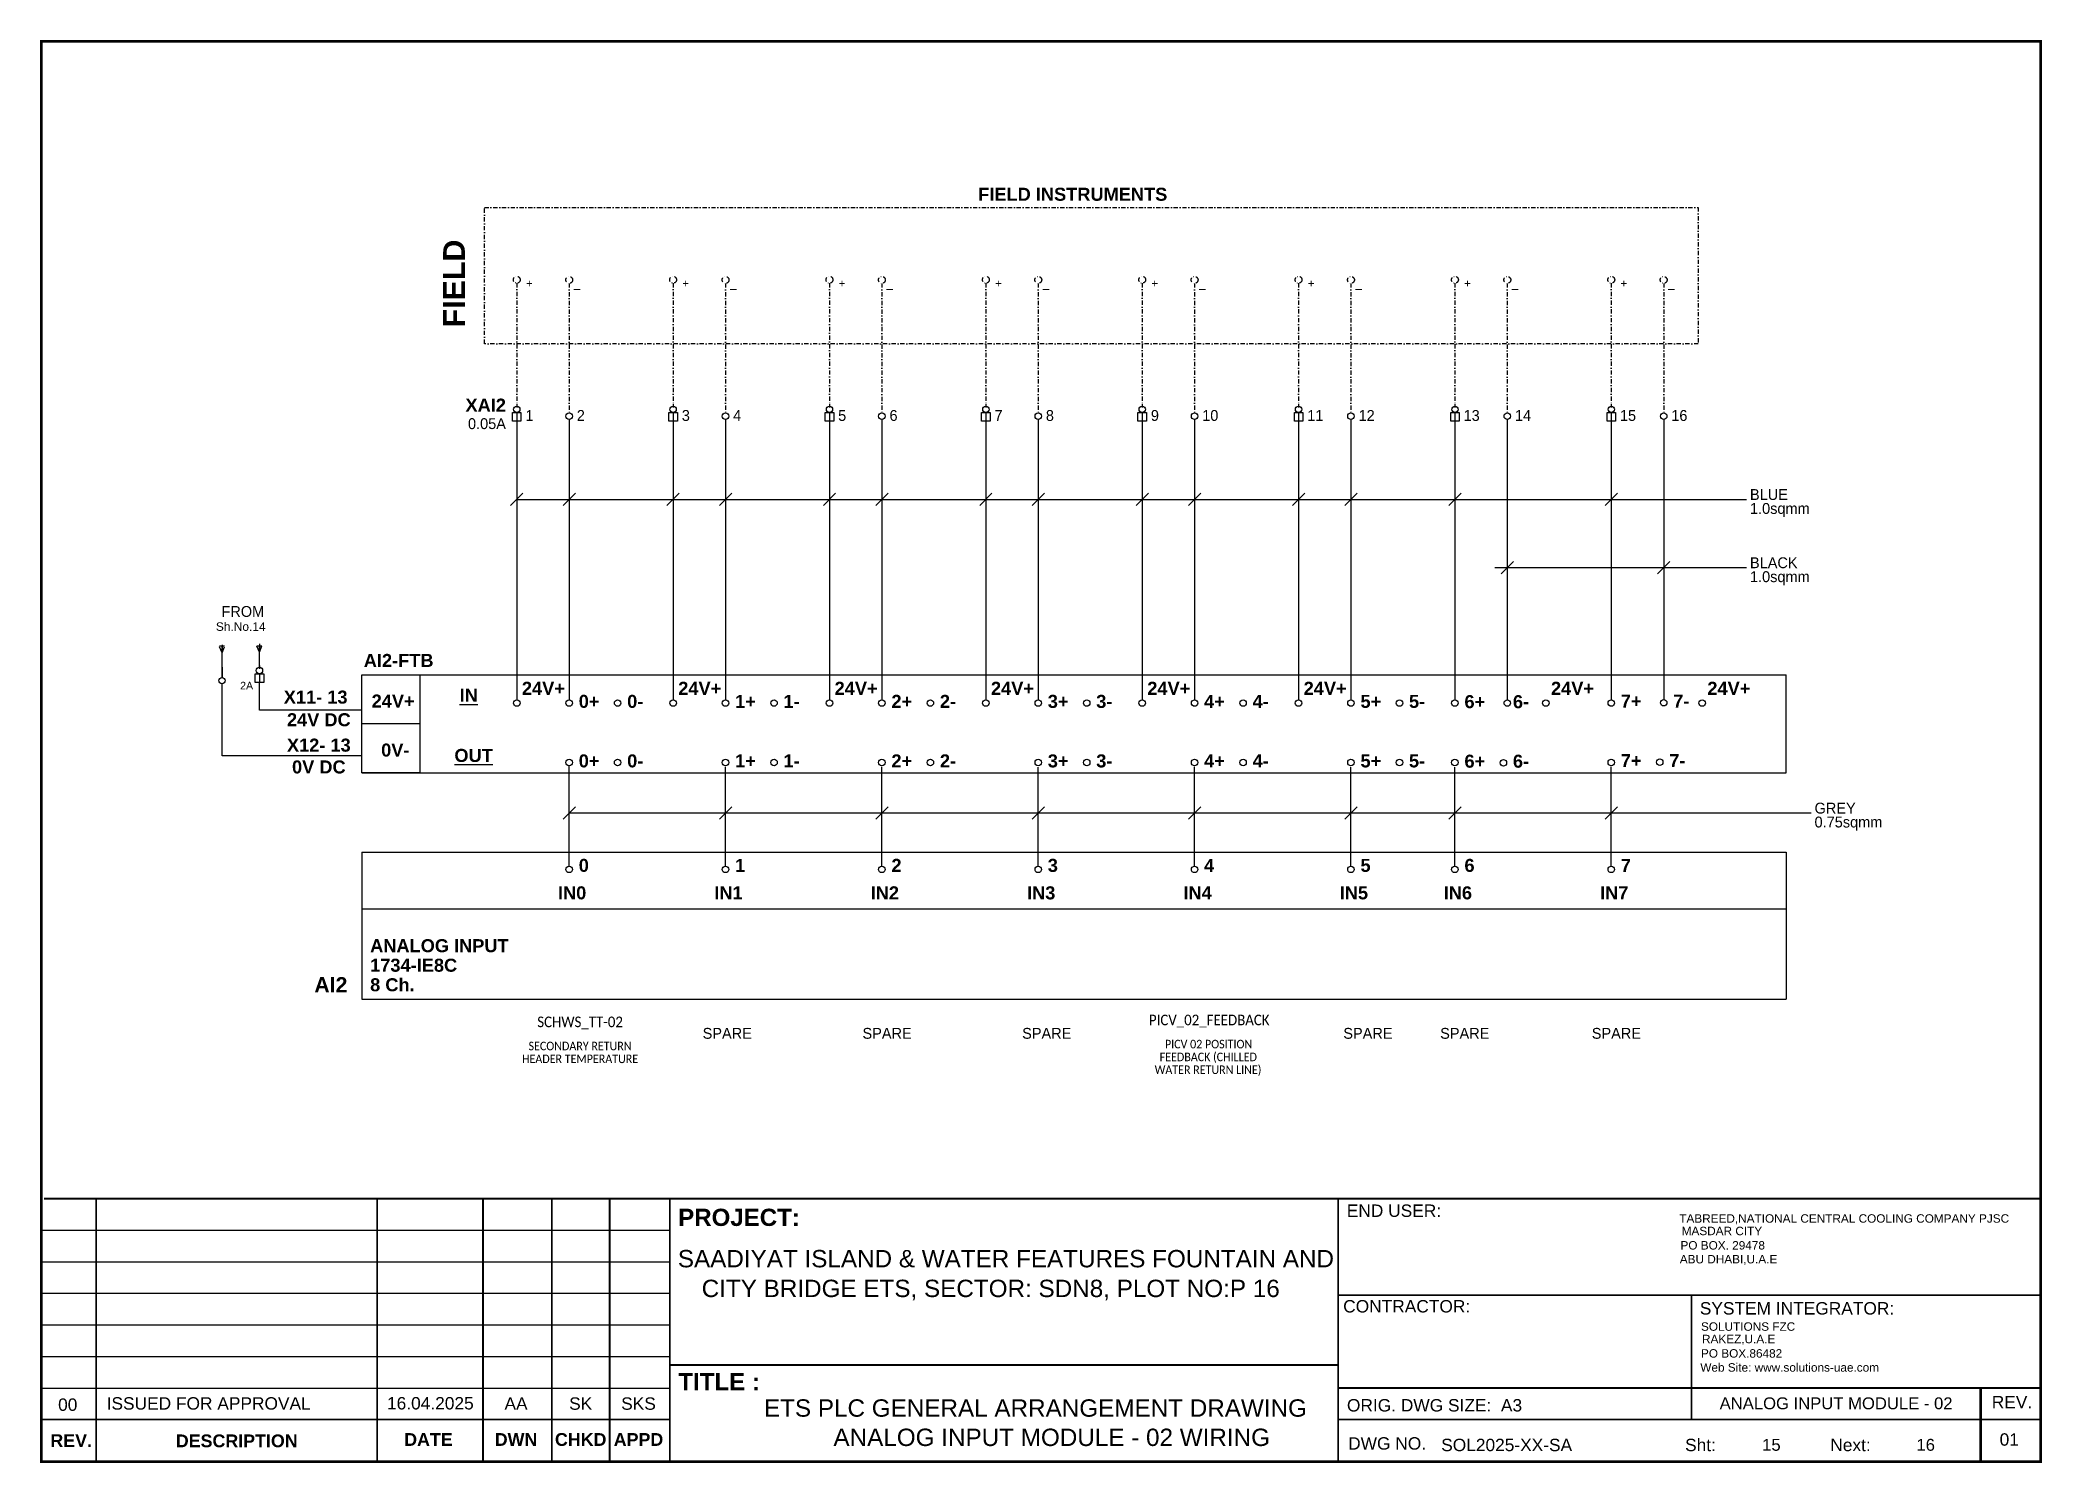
# Model space of a CAD drawing. Header units: inches. Extents: x 100535554 to 201081702, y 63708552 to 127420865.
# Drawn here: x 100544543 to 100545714, y 63708552 to 63709384 of the extents above; entities that cross this region are included whole.
import ezdxf
from ezdxf.enums import TextEntityAlignment as Align

# ---------------------------------------------------------------- set-up
doc = ezdxf.new("R2010")
doc.units = ezdxf.units.IN
doc.header["$MEASUREMENT"] = 0
doc.linetypes.add('DASHDOT2', pattern=[0.5, 0.25, -0.125, 0, -0.125])
doc.linetypes.add('EPLANLINE7', pattern=[0])
for name, color, linetype in [('BORDER', 7, 'Continuous'), ('KLEMMEN', 7, 'Continuous'), ('SONDERTEXT', 5, 'Continuous'), ('SYMBOL', 4, 'Continuous')]:
    doc.layers.add(name, color=color, linetype=linetype)
doc.styles.add('A', font='arial.ttf')
doc.styles.add('ABB', font='arialbd.ttf')
doc.styles.add('MtXpl_Franklin_Gothi', font='FRAMDCN.TTF')
doc.styles.get("Standard").update_dxf_attribs({"font": 'arial.ttf'})
doc.styles.add('Tahoma$001H0', font='tahoma.ttf')
doc.styles.add('XREF_ALN-DCP-A1 FRAME$0$Arial Bold', font='arialbd.ttf')

msp = doc.modelspace()

# ---------------------------------------------------------------- texts
at = {"color": 0, "style": 'MtXpl_Franklin_Gothi'}
msp.add_text('0.05A', height=6.3482, dxfattribs=at).set_placement((100544815.469, 63709159.675), align=Align.MIDDLE_RIGHT)
at = {"color": 0}
for s, height, style, p in [('1', 6.348, 'MtXpl_Franklin_Gothi', (100544826.887, 63709161.27)), ('2', 6.348, 'MtXpl_Franklin_Gothi', (100544856.902, 63709161.27)), ('3', 6.348, 'MtXpl_Franklin_Gothi', (100544918.302, 63709161.27)), ('4', 6.348, 'MtXpl_Franklin_Gothi', (100544948.317, 63709161.27)), ('5', 6.348, 'MtXpl_Franklin_Gothi', (100545009.716, 63709161.27)), ('6', 6.348, 'MtXpl_Franklin_Gothi', (100545039.731, 63709161.27)), ('7', 6.348, 'MtXpl_Franklin_Gothi', (100545101.131, 63709161.27)), ('8', 6.348, 'MtXpl_Franklin_Gothi', (100545131.146, 63709161.27)), ('9', 6.348, 'MtXpl_Franklin_Gothi', (100545192.545, 63709161.27)), ('10', 6.3482, 'MtXpl_Franklin_Gothi', (100545222.561, 63709161.27)), ('11', 6.3482, 'MtXpl_Franklin_Gothi', (100545283.96, 63709161.27)), ('12', 6.3482, 'MtXpl_Franklin_Gothi', (100545313.975, 63709161.27)), ('13', 6.3482, 'MtXpl_Franklin_Gothi', (100545375.375, 63709161.27)), ('14', 6.3482, 'MtXpl_Franklin_Gothi', (100545405.39, 63709161.27)), ('15', 6.3482, 'MtXpl_Franklin_Gothi', (100545466.789, 63709161.27)), ('16', 6.3482, 'MtXpl_Franklin_Gothi', (100545496.805, 63709161.27)), ('24V+', 7.6179, 'XREF_ALN-DCP-A1 FRAME$0$Arial Bold', (100544736.966, 63708993.658))]:
    msp.add_text(s, height=height, dxfattribs=dict(at, style=style)).set_placement(p)
at = {"color": 0, "style": 'MtXpl_Franklin_Gothi'}
for s, p in [('1.0sqmm', (100545542.813, 63709104.997)), ('BLUE', (100545542.813, 63709113.144)), ('BLACK', (100545542.813, 63709073.251)), ('1.0sqmm', (100545542.813, 63709065.104)), ('GREY', (100545580.573, 63708929.77)), ('0.75sqmm', (100545580.573, 63708921.623))]:
    msp.add_text(s, height=6.3482, dxfattribs=at).set_placement(p, align=Align.BOTTOM_LEFT)
for s, p in [('FROM', (100544661.64, 63709049.837)), ('SPARE', (100544944.868, 63708803.149)), ('SPARE', (100545038.327, 63708803.149)), ('SPARE', (100545131.672, 63708803.149)), ('SPARE', (100545319.44, 63708803.149)), ('SPARE', (100545376.074, 63708803.149)), ('SPARE', (100545464.714, 63708803.149))]:
    msp.add_text(s, height=6.3482, dxfattribs=at).set_placement(p, align=Align.MIDDLE_CENTER)
at = {"style": 'A'}
msp.add_text('ANALOG INPUT MODULE - 02', height=6.96131, dxfattribs=at).set_placement((100545525.084, 63708583.318))
for s, p in [('15', (100545555.349, 63708562.53)), ('16', (100545645.547, 63708562.53))]:
    msp.add_text(s, height=6.9613, dxfattribs=at).set_placement(p, align=Align.MIDDLE_CENTER)
at = {"color": 7, "char_height": 9.09602, "attachment_point": 1, "line_spacing_factor": 0.9, "style": 'Tahoma$001H0'}
for s, width, heights, insert in [('\\pi15.251,t78.923;{\\fCalibri|b0|i0|c0|p32;\\H0.68162x;\\W0.9;\\C256;SCHWS_TT-02\\H0.58065x;\\P\\pi40.159,t103.83;\\P\\pi10.14,t73.812;\\H1.3889x;SECONDARY RETURN \\P\\pi6.3323,t70.004;HEADER TEMPERATURE}', 80.31827, [34.184], (100544818.543, 63708812.946)), ('\\pi2.5707,t66.243;{\\fCalibri|b0|i0|c0|p32;\\H0.68162x;\\W0.9;\\C256; PICV_02_FEEDBACK\\P\\pi39.088,t102.76;\\H0.58065x;\\P\\pi13.906,t77.578;\\H1.3889x;PICV 02 POSITION \\P\\pi10.805,t74.477;FEEDBACK (CHILLED \\P\\pi7.8882,t71.56;WATER RETURN LINE)}', 78.17543, [51.258], (100545186.882, 63708814.063))]:
    msp.add_mtext_dynamic_manual_height_columns(s, width=width, gutter_width=1, heights=heights, dxfattribs=dict(at, insert=insert))
at = {"layer": 'BORDER', "style": 'A'}
msp.add_text('Sh.No.14', height=5, dxfattribs=at).set_placement((100544645.873, 63709041.007), align=Align.MIDDLE_LEFT)
for s, p in [('ETS PLC GENERAL ARRANGEMENT DRAWING', (100544966.327, 63708578.976)), ('ANALOG INPUT MODULE - 02 WIRING', (100545006.961, 63708561.842))]:
    msp.add_text(s, height=10.15, dxfattribs=at).set_placement(p)
at = {"layer": 'KLEMMEN', "color": 0}
for s, p in [('+', (100544827.181, 63709239.263)), ('+', (100544918.595, 63709239.263)), ('+', (100545010.01, 63709239.263)), ('+', (100545101.425, 63709239.263)), ('+', (100545192.839, 63709239.263)), ('+', (100545284.254, 63709239.263)), ('+', (100545375.668, 63709239.263)), ('+', (100545467.083, 63709239.263)), ('_', (100544855.14, 63709239.263)), ('_', (100544946.555, 63709239.263)), ('_', (100545037.969, 63709239.263)), ('_', (100545129.384, 63709239.263)), ('_', (100545220.798, 63709239.263)), ('_', (100545312.213, 63709239.263)), ('_', (100545403.628, 63709239.263)), ('_', (100545495.042, 63709239.263))]:
    msp.add_text(s, height=4.827, dxfattribs=at).set_placement(p)
at = {"layer": 'KLEMMEN', "color": 2}
msp.add_text('2A', height=4.4345, dxfattribs=at).set_placement((100544660.073, 63709004.262))
at = {"layer": 'SONDERTEXT', "color": 0, "style": 'XREF_ALN-DCP-A1 FRAME$0$Arial Bold'}
for s, height, p in [('FIELD INSTRUMENTS', 7.61789, (100545146.874, 63709293.811)), ('X11- 13', 7.6179, (100544704.223, 63708999.776)), ('24V DC', 7.6179, (100544706.077, 63708986.537)), ('X12- 13', 7.6179, (100544706.077, 63708971.681)), ('0V DC', 7.6179, (100544706.077, 63708958.93)), ('IN0', 7.6179, (100544854.169, 63708885.304)), ('IN1', 7.6179, (100544945.584, 63708885.304)), ('IN2', 7.6179, (100545036.998, 63708885.304)), ('IN3', 7.6179, (100545128.413, 63708885.304)), ('IN4', 7.6179, (100545219.828, 63708885.304)), ('IN5', 7.6179, (100545311.242, 63708885.304)), ('IN6', 7.6179, (100545372.016, 63708885.304)), ('IN7', 7.6179, (100545463.431, 63708885.304))]:
    msp.add_text(s, height=height, dxfattribs=at).set_placement(p, align=Align.MIDDLE_CENTER)
msp.add_text('FIELD', height=12.6965, rotation=90, dxfattribs=at).set_placement((100544785.116, 63709241.657), align=Align.MIDDLE_CENTER)
for s, height, p in [('XAI2', 7.6179, (100544815.469, 63709170.498)), ('AI2', 8.8875, (100544722.78, 63708831.554))]:
    msp.add_text(s, height=height, dxfattribs=at).set_placement(p, align=Align.MIDDLE_RIGHT)
for s, height, p in [('AI2-FTB', 7.6179, (100544732.353, 63709021.198)), ('ANALOG INPUT', 7.61789, (100544736.086, 63708854.408)), ('1734-IE8C', 7.6179, (100544736.086, 63708842.981)), ('8 Ch.', 7.6179, (100544736.086, 63708831.554))]:
    msp.add_text(s, height=height, dxfattribs=at).set_placement(p, align=Align.MIDDLE_LEFT)
for s, height, p in [('24V+', 7.6179, (100544824.808, 63709001.09)), ('24V+', 7.6179, (100544916.223, 63709001.09)), ('24V+', 7.6179, (100545007.638, 63709001.09)), ('24V+', 7.6179, (100545099.052, 63709001.09)), ('24V+', 7.6179, (100545190.467, 63709001.09)), ('24V+', 7.6179, (100545281.882, 63709001.09)), ('24V+', 7.6179, (100545426.488, 63709001.09)), ('24V+', 7.6179, (100545517.903, 63709001.09)), ('%%UIN', 7.6179, (100544788.419, 63708997)), ('0+', 7.6179, (100544858.027, 63708993.461)), ('0-', 7.6179, (100544886.359, 63708993.461)), ('1+', 7.6179, (100544949.442, 63708993.461)), ('1-', 7.6179, (100544977.774, 63708993.461)), ('2+', 7.6179, (100545040.856, 63708993.461)), ('2-', 7.6179, (100545069.189, 63708993.461)), ('3+', 7.6179, (100545132.271, 63708993.461)), ('3-', 7.6179, (100545160.603, 63708993.461)), ('4+', 7.6179, (100545223.686, 63708993.461)), ('4-', 7.6179, (100545252.018, 63708993.461)), ('5+', 7.6179, (100545315.1, 63708993.461)), ('5-', 7.6179, (100545343.433, 63708993.461)), ('6+', 7.6179, (100545375.874, 63708993.291)), ('6-', 7.6179, (100545404.207, 63708993.291)), ('7+', 7.6179, (100545467.289, 63708993.631)), ('7-', 7.6179, (100545497.929, 63708993.631)), ('0V-', 7.6179, (100544742.522, 63708965)), ('%%UOUT', 7.6179, (100544785.339, 63708961.846)), ('0+', 7.6179, (100544858.027, 63708958.659)), ('0-', 7.6179, (100544886.359, 63708958.659)), ('1+', 7.6179, (100544949.442, 63708958.659)), ('1-', 7.6179, (100544977.774, 63708958.659)), ('2+', 7.6179, (100545040.856, 63708958.659)), ('2-', 7.6179, (100545069.189, 63708958.659)), ('3+', 7.6179, (100545132.271, 63708958.659)), ('3-', 7.6179, (100545160.603, 63708958.659)), ('4+', 7.6179, (100545223.686, 63708958.659)), ('4-', 7.6179, (100545252.018, 63708958.659)), ('5+', 7.6179, (100545315.1, 63708958.659)), ('5-', 7.6179, (100545343.433, 63708958.659)), ('6+', 7.6179, (100545375.874, 63708958.489)), ('6-', 7.6179, (100545404.207, 63708958.489)), ('7+', 7.6179, (100545467.289, 63708958.829)), ('7-', 7.6179, (100545495.621, 63708958.829)), ('0', 7.618, (100544858.027, 63708897.556)), ('1', 7.618, (100544949.442, 63708897.556)), ('2', 7.618, (100545040.856, 63708897.556)), ('3', 7.618, (100545132.271, 63708897.556)), ('4', 7.618, (100545223.686, 63708897.556)), ('5', 7.618, (100545315.1, 63708897.556)), ('6', 7.618, (100545375.874, 63708897.556)), ('7', 7.618, (100545467.289, 63708897.556))]:
    msp.add_text(s, height=height, dxfattribs=at).set_placement(p)

# ---------------------------------------------------------------- blocks, each defined once
blk = doc.blocks.new('Title Frame_Al Bayt')
at = {"layer": 'BORDER'}
for p, q in [((897.4, -274.9), (1264.8, -274.9)), ((897.4, -293.3), (1264.8, -293.3)), ((897.4, -311.8), (1264.8, -311.8)), ((897.4, -330.3), (1264.8, -330.3)), ((897.4, -348.7), (1264.8, -348.7)), ((897.4, -367.2), (1264.8, -367.2))]:
    blk.add_line(p, q, dxfattribs=at)
at = {"layer": 'BORDER', "const_width": 1.54}
blk.add_lwpolyline([(897.4, 420.3), (897.4, -410.2), (2066.3, -410.2), (2066.3, 420.3)], close=True, dxfattribs=at)
at = {"layer": 'BORDER'}
for points, const_width in [([(899, -256.4), (2066.3, -256.4)], 1.08), ([(929.4, -410.2), (929.4, -256.4)], 1.08), ([(1093.7, -410.2), (1093.7, -256.4)], 1.08), ([(1093.7, -391.8), (1093.7, -256.4)], 1.08), ([(1155.6, -410.2), (1155.6, -256.4)], 1.08), ([(1195.8, -410.2), (1195.8, -256.4)], 1.08), ([(1195.8, -391.8), (1195.8, -256.4)], 1.08), ([(1229.6, -410.2), (1229.6, -256.4)], 1.08), ([(1229.6, -391.8), (1229.6, -256.4)], 1.08), ([(1264.8, -256.4), (1264.8, -410.2)], 1.08), ([(1655.6, -410.2), (1655.6, -256.4)], 1.08), ([(1655.6, -312.9), (2066.3, -312.9)], 0.923), ([(1862.1, -385.6), (1862.1, -312.9)], 0.923), ([(1655.6, -353.7), (1265.2, -353.7)], 1.08), ([(2066.3, -367.2), (1655.6, -367.2)], 1.08), ([(2031.2, -410.2), (2031.2, -367.2)], 1.54), ([(897.4, -385.6), (1264.8, -385.6)], 1.08), ([(2066.3, -385.6), (1655.6, -385.6)], 1.08)]:
    blk.add_lwpolyline(points, dxfattribs=dict(at, const_width=const_width))
for s, height, style, p in [('PROJECT:', 10.07, 'ABB', (1269.7, -272.4)), ('END USER:', 7.25, 'A', (1660.6, -267.1)), ('TABREED,NATIONAL CENTRAL COOLING COMPANY PJSC', 4.93, 'A', (1855, -270.5)), ('MASDAR CITY', 4.93, 'A', (1856.4, -277.8)), ('SAADIYAT ISLAND & WATER FEATURES FOUNTAIN AND', 10.15, 'A', (1269.5, -296.6)), ('ABU DHABI,U.A.E', 4.93, 'A', (1855.3, -294.3)), ('PO BOX. 29478', 4.93, 'A', (1855.7, -286.2)), (' CITY BRIDGE ETS, SECTOR: SDN8, PLOT NO:P 16', 10.15, 'A', (1279.5, -314)), ('CONTRACTOR:', 7.25, 'A', (1658.5, -323)), ('SYSTEM INTEGRATOR:', 7.25, 'A', (1867, -324.2)), ('SOLUTIONS FZC', 4.93, 'A', (1867.7, -333.7)), ('RAKEZ,U.A.E', 4.93, 'A', (1868.3, -341)), ('PO BOX.86482', 4.93, 'A', (1867.7, -349.4)), ('TITLE :', 10.07, 'ABB', (1269.8, -368.5)), ('Web Site: www.solutions-uae.com ', 4.93, 'A', (1867.3, -357.6)), ('ORIG. DWG SIZE:  A3', 7.25, 'A', (1660.7, -380.9)), ('REV.', 7.25, 'A', (2037.7, -379)), ('DWG NO.', 7.25, 'A', (1661.4, -403.2)), ('SOL2025-XX-SA', 7.25, 'A', (1715.8, -404.1)), ('Sht:', 7.25, 'A', (1858.4, -404.1)), ('Next:', 7.25, 'A', (1943.3, -404.1)), ('01', 7.25, 'A', (2042.3, -400.9))]:
    blk.add_text(s, height=height, dxfattribs=dict(at, style=style)).set_placement(p)
for s, height, style, p in [('00', 7.25, 'A', (912.8, -376.9)), ('REV.', 7.46, 'ABB', (914.8, -397.9))]:
    blk.add_text(s, height=height, dxfattribs=dict(at, style=style)).set_placement(p, align=Align.MIDDLE)
for s, height, style, p in [('ISSUED FOR APPROVAL', 7.25, 'A', (995.2, -379.8)), ('16.04.2025', 7.25, 'A', (1124.8, -379.7)), ('AA', 7.25, 'A', (1174.9, -379.9)), ('SK', 7.25, 'A', (1212.7, -379.9)), ('SKS', 7.25, 'A', (1246.5, -379.9)), ('DESCRIPTION', 7.463, 'ABB', (1011.6, -401.8)), ('DATE', 7.46, 'ABB', (1123.7, -401)), ('DWN', 7.46, 'ABB', (1174.9, -401)), ('CHKD', 7.46, 'ABB', (1212.7, -401)), ('APPD', 7.46, 'ABB', (1246.5, -401))]:
    blk.add_text(s, height=height, dxfattribs=dict(at, style=style)).set_placement(p, align=Align.CENTER)

# ---------------------------------------------------------------- linework, layer by layer
at = {"color": 0, "linetype": 'DASHDOT2', "ltscale": 10}
for p, q in [((100544821.818, 63709241.83), (100544821.818, 63709171.046)), ((100544852.458, 63709241.696), (100544852.458, 63709165.968)), ((100544913.232, 63709241.83), (100544913.232, 63709171.046)), ((100544943.873, 63709241.696), (100544943.873, 63709165.968)), ((100545004.647, 63709241.83), (100545004.647, 63709171.046)), ((100545035.288, 63709241.696), (100545035.288, 63709165.968)), ((100545096.062, 63709241.83), (100545096.062, 63709171.046)), ((100545126.702, 63709241.696), (100545126.702, 63709165.968)), ((100545187.476, 63709241.83), (100545187.476, 63709171.046)), ((100545218.117, 63709241.696), (100545218.117, 63709165.968)), ((100545278.891, 63709241.83), (100545278.891, 63709171.046)), ((100545309.532, 63709241.696), (100545309.532, 63709165.968)), ((100545370.305, 63709241.83), (100545370.305, 63709171.046)), ((100545400.946, 63709241.696), (100545400.946, 63709165.968)), ((100545461.72, 63709241.83), (100545461.72, 63709171.046)), ((100545492.361, 63709241.696), (100545492.361, 63709165.968))]:
    msp.add_line(p, q, dxfattribs=at)
at = {"color": 0}
for p, q in [((100545004.647, 63709171.046), (100545004.647, 63709169.075)), ((100545096.062, 63709171.046), (100545096.062, 63709169.075)), ((100545187.476, 63709171.046), (100545187.476, 63709169.075)), ((100545278.891, 63709171.046), (100545278.891, 63709169.075)), ((100545370.305, 63709171.046), (100545370.305, 63709169.075)), ((100545461.72, 63709171.046), (100545461.72, 63709169.075)), ((100544821.818, 63709161.192), (100544821.818, 63708998.21)), ((100544852.458, 63709162.159), (100544852.458, 63709156.064)), ((100544852.458, 63709161.192), (100544852.458, 63708998.21)), ((100544913.232, 63709161.192), (100544913.232, 63708998.21)), ((100544943.873, 63709162.159), (100544943.873, 63709156.064)), ((100544943.873, 63709161.192), (100544943.873, 63708998.21)), ((100545002.183, 63709166.119), (100545007.111, 63709166.119)), ((100545002.183, 63709161.192), (100545002.183, 63709166.119)), ((100545007.111, 63709161.192), (100545002.183, 63709161.192)), ((100545004.647, 63709166.119), (100545004.647, 63709161.192)), ((100545004.647, 63709161.192), (100545004.647, 63708998.21)), ((100545007.111, 63709166.119), (100545007.111, 63709161.192)), ((100545035.288, 63709162.159), (100545035.288, 63709156.064)), ((100545035.288, 63709161.192), (100545035.288, 63708998.21)), ((100545093.598, 63709166.119), (100545098.525, 63709166.119)), ((100545093.598, 63709161.192), (100545093.598, 63709166.119)), ((100545098.525, 63709161.192), (100545093.598, 63709161.192)), ((100545096.062, 63709166.119), (100545096.062, 63709161.192)), ((100545096.062, 63709161.192), (100545096.062, 63708998.21)), ((100545098.525, 63709166.119), (100545098.525, 63709161.192)), ((100545126.702, 63709162.159), (100545126.702, 63709156.064)), ((100545126.702, 63709161.192), (100545126.702, 63708998.21)), ((100545185.013, 63709166.119), (100545189.94, 63709166.119)), ((100545185.013, 63709161.192), (100545185.013, 63709166.119)), ((100545189.94, 63709161.192), (100545185.013, 63709161.192)), ((100545187.476, 63709166.119), (100545187.476, 63709161.192)), ((100545187.476, 63709161.192), (100545187.476, 63708998.21)), ((100545189.94, 63709166.119), (100545189.94, 63709161.192)), ((100545218.117, 63709162.159), (100545218.117, 63709156.064)), ((100545218.117, 63709161.192), (100545218.117, 63708998.21)), ((100545276.427, 63709166.119), (100545281.354, 63709166.119)), ((100545276.427, 63709161.192), (100545276.427, 63709166.119)), ((100545281.354, 63709161.192), (100545276.427, 63709161.192)), ((100545278.891, 63709166.119), (100545278.891, 63709161.192)), ((100545278.891, 63709161.192), (100545278.891, 63708998.21)), ((100545281.354, 63709166.119), (100545281.354, 63709161.192)), ((100545309.532, 63709162.159), (100545309.532, 63709156.064)), ((100545309.532, 63709161.192), (100545309.532, 63708998.21)), ((100545367.842, 63709166.119), (100545372.769, 63709166.119)), ((100545367.842, 63709161.192), (100545367.842, 63709166.119)), ((100545372.769, 63709161.192), (100545367.842, 63709161.192)), ((100545370.305, 63709166.119), (100545370.305, 63709161.192)), ((100545370.305, 63709161.192), (100545370.305, 63708998.21)), ((100545372.769, 63709166.119), (100545372.769, 63709161.192)), ((100545400.946, 63709162.159), (100545400.946, 63709156.064)), ((100545400.946, 63709161.192), (100545400.946, 63708998.21)), ((100545459.256, 63709166.119), (100545464.184, 63709166.119)), ((100545459.256, 63709161.192), (100545459.256, 63709166.119)), ((100545464.184, 63709161.192), (100545459.256, 63709161.192)), ((100545461.72, 63709166.119), (100545461.72, 63709161.192)), ((100545461.72, 63709161.192), (100545461.72, 63708998.21)), ((100545464.184, 63709166.119), (100545464.184, 63709161.192)), ((100545492.361, 63709162.159), (100545492.361, 63709156.064)), ((100545492.361, 63709161.192), (100545492.361, 63708998.21)), ((100544818.227, 63709111.82), (100544825.409, 63709119.002)), ((100544821.818, 63709115.411), (100545540.857, 63709115.411)), ((100544848.867, 63709111.82), (100544856.05, 63709119.002)), ((100544909.641, 63709111.82), (100544916.823, 63709119.002)), ((100544940.282, 63709111.82), (100544947.464, 63709119.002)), ((100545001.056, 63709111.82), (100545008.238, 63709119.002)), ((100545031.697, 63709111.82), (100545038.879, 63709119.002)), ((100545092.47, 63709111.82), (100545099.653, 63709119.002)), ((100545123.111, 63709111.82), (100545130.293, 63709119.002)), ((100545183.885, 63709111.82), (100545191.067, 63709119.002)), ((100545214.526, 63709111.82), (100545221.708, 63709119.002)), ((100545275.3, 63709111.82), (100545282.482, 63709119.002)), ((100545305.94, 63709111.82), (100545313.123, 63709119.002)), ((100545366.714, 63709111.82), (100545373.897, 63709119.002)), ((100545458.129, 63709111.82), (100545465.311, 63709119.002)), ((100545393.717, 63709075.518), (100545540.857, 63709075.518)), ((100545397.355, 63709071.926), (100545404.537, 63709079.109)), ((100545488.77, 63709071.926), (100545495.952, 63709079.109)), ((100544731.244, 63709012.71), (100545563.926, 63709012.71)), ((100545563.926, 63708955.394), (100545563.926, 63709012.71)), ((100544765.184, 63708984.052), (100544731.244, 63708984.052)), ((100544852.458, 63708900.924), (100544852.458, 63708959.599)), ((100544943.873, 63708900.924), (100544943.873, 63708958.937)), ((100545035.288, 63708900.924), (100545035.288, 63708958.937)), ((100545126.702, 63708900.924), (100545126.702, 63708958.774)), ((100545218.117, 63708900.924), (100545218.117, 63708958.937)), ((100545309.532, 63708900.924), (100545309.532, 63708958.782)), ((100545370.305, 63708900.924), (100545370.305, 63708958.774)), ((100545461.72, 63708900.924), (100545461.72, 63708958.945)), ((100544731.244, 63708955.394), (100545563.926, 63708955.394)), ((100544848.867, 63708928.446), (100544856.05, 63708935.628)), ((100544940.282, 63708928.446), (100544947.464, 63708935.628)), ((100545031.697, 63708928.446), (100545038.879, 63708935.628)), ((100545123.111, 63708928.446), (100545130.293, 63708935.628)), ((100545214.526, 63708928.446), (100545221.708, 63708935.628)), ((100545305.94, 63708928.446), (100545313.123, 63708935.628)), ((100545366.714, 63708928.446), (100545373.897, 63708935.628)), ((100545458.129, 63708928.446), (100545465.311, 63708935.628)), ((100544852.458, 63708932.037), (100545578.617, 63708932.037)), ((100544731.244, 63708909.05), (100545563.926, 63708909.05)), ((100544731.244, 63708909.05), (100544731.244, 63708823.034)), ((100545563.926, 63708909.05), (100545563.926, 63708823.034)), ((100544731.244, 63708876.039), (100545563.926, 63708876.039)), ((100544731.244, 63708823.034), (100545563.926, 63708823.034))]:
    msp.add_line(p, q, dxfattribs=at)
at = {"color": 1}
msp.add_line((100544731.244, 63708955.394), (100544731.244, 63709012.71), dxfattribs=at)
at = {"color": 0, "linetype": 'DASHDOT2', "ltscale": 10}
msp.add_lwpolyline([(100544802.967, 63709286.155), (100545512.614, 63709286.155), (100545512.614, 63709206.438), (100544802.967, 63709206.438)], close=True, dxfattribs=at)
at = {"color": 1}
for points in [[(100544649.504, 63709011.217), (100544649.504, 63709029.479)], [(100544671.375, 63709017.141), (100544671.375, 63709029.564)], [(100544731.244, 63708965.341), (100544649.504, 63708965.341), (100544649.504, 63709007.521)], [(100544731.244, 63708992.217), (100544671.375, 63708992.217), (100544671.375, 63709008.396)]]:
    msp.add_lwpolyline(points, dxfattribs=at)
at = {"color": 0}
msp.add_lwpolyline([(100544731.244, 63709012.71), (100544765.184, 63709012.71), (100544765.184, 63708955.394), (100544731.244, 63708955.394)], close=True, dxfattribs=at)
at = {"color": 0, "linetype": 'DASHDOT2', "ltscale": 10}
for centre in [(100544821.818, 63709243.841), (100544852.458, 63709243.707), (100544913.232, 63709243.841), (100544943.873, 63709243.707), (100545004.647, 63709243.841), (100545035.288, 63709243.707), (100545096.062, 63709243.841), (100545126.702, 63709243.707), (100545187.476, 63709243.841), (100545218.117, 63709243.707), (100545278.891, 63709243.841), (100545309.532, 63709243.707), (100545370.305, 63709243.841), (100545400.946, 63709243.707), (100545461.72, 63709243.841), (100545492.361, 63709243.707)]:
    msp.add_circle(centre, 2.011, dxfattribs=at)
at = {"color": 0}
for centre, radius in [((100545004.647, 63709168.09), 1.848), ((100545096.062, 63709168.09), 1.848), ((100545187.476, 63709168.09), 1.848), ((100545278.891, 63709168.09), 1.848), ((100545370.305, 63709168.09), 1.848), ((100545461.72, 63709168.09), 1.848), ((100544852.458, 63709164.063), 1.904), ((100544943.873, 63709164.063), 1.904), ((100545035.288, 63709164.063), 1.904), ((100545126.702, 63709164.063), 1.904), ((100545218.117, 63709164.063), 1.904), ((100545309.532, 63709164.063), 1.904), ((100545400.946, 63709164.063), 1.904), ((100545492.361, 63709164.063), 1.904)]:
    msp.add_circle(centre, radius, dxfattribs=at)
at = {"layer": 'SYMBOL', "color": 0, "linetype": 'EPLANLINE7'}
for p, q in [((100544821.818, 63709171.046), (100544821.818, 63709169.075)), ((100544913.232, 63709171.046), (100544913.232, 63709169.075)), ((100544819.354, 63709166.119), (100544824.281, 63709166.119)), ((100544819.354, 63709161.192), (100544819.354, 63709166.119)), ((100544824.281, 63709161.192), (100544819.354, 63709161.192)), ((100544821.818, 63709166.119), (100544821.818, 63709161.192)), ((100544824.281, 63709166.119), (100544824.281, 63709161.192)), ((100544910.769, 63709166.119), (100544915.696, 63709166.119)), ((100544910.769, 63709161.192), (100544910.769, 63709166.119)), ((100544915.696, 63709161.192), (100544910.769, 63709161.192)), ((100544913.232, 63709166.119), (100544913.232, 63709161.192)), ((100544915.696, 63709166.119), (100544915.696, 63709161.192)), ((100544650.964, 63709029.479), (100544648.044, 63709029.479)), ((100544649.504, 63709025.727), (100544648.044, 63709029.155)), ((100544649.504, 63709030.424), (100544649.504, 63709025.981)), ((100544649.504, 63709025.727), (100544650.964, 63709029.155)), ((100544671.375, 63709026.136), (100544669.915, 63709029.564)), ((100544672.835, 63709029.564), (100544669.915, 63709029.564)), ((100544671.375, 63709030.834), (100544671.375, 63709026.39)), ((100544671.375, 63709026.136), (100544672.835, 63709029.564)), ((100544852.458, 63708900.924), (100544852.458, 63708907.019)), ((100544943.873, 63708900.924), (100544943.873, 63708907.019)), ((100545035.288, 63708900.924), (100545035.288, 63708907.019)), ((100545126.702, 63708900.924), (100545126.702, 63708907.019)), ((100545218.117, 63708900.924), (100545218.117, 63708907.019)), ((100545309.532, 63708900.924), (100545309.532, 63708907.019)), ((100545370.305, 63708900.924), (100545370.305, 63708907.019)), ((100545461.72, 63708900.924), (100545461.72, 63708907.019))]:
    msp.add_line(p, q, dxfattribs=at)
at = {"layer": 'SYMBOL', "color": 3, "linetype": 'EPLANLINE7'}
msp.add_line((100544649.504, 63709017.253), (100544649.504, 63709011.34), dxfattribs=at)
at = {"layer": 'SYMBOL', "color": 2, "linetype": 'EPLANLINE7'}
for p, q in [((100544671.375, 63709018.25), (100544671.375, 63709016.279)), ((100544668.912, 63709013.323), (100544673.839, 63709013.323)), ((100544668.912, 63709008.396), (100544668.912, 63709013.323)), ((100544673.839, 63709008.396), (100544668.912, 63709008.396)), ((100544671.375, 63709013.323), (100544671.375, 63709008.396)), ((100544673.839, 63709013.323), (100544673.839, 63709008.396))]:
    msp.add_line(p, q, dxfattribs=at)
at = {"layer": 'SYMBOL', "color": 0, "linetype": 'EPLANLINE7'}
for centre, radius in [((100544821.818, 63709168.09), 1.848), ((100544913.232, 63709168.09), 1.848), ((100544821.818, 63708996.305), 1.904), ((100544852.458, 63708996.305), 1.904), ((100544880.791, 63708996.305), 1.904), ((100544913.232, 63708996.305), 1.904), ((100544943.873, 63708996.305), 1.904), ((100544972.205, 63708996.305), 1.904), ((100545004.647, 63708996.305), 1.904), ((100545035.288, 63708996.305), 1.904), ((100545063.62, 63708996.305), 1.904), ((100545096.062, 63708996.305), 1.904), ((100545126.702, 63708996.305), 1.904), ((100545155.035, 63708996.305), 1.904), ((100545187.476, 63708996.305), 1.904), ((100545218.117, 63708996.305), 1.904), ((100545246.449, 63708996.305), 1.904), ((100545278.891, 63708996.305), 1.904), ((100545309.532, 63708996.305), 1.904), ((100545337.864, 63708996.305), 1.904), ((100545370.305, 63708996.305), 1.904), ((100545400.946, 63708996.305), 1.904), ((100545423.497, 63708996.305), 1.904), ((100545461.72, 63708996.305), 1.904), ((100545492.361, 63708996.476), 1.904), ((100545514.912, 63708996.305), 1.904), ((100544852.458, 63708961.504), 1.904), ((100544880.791, 63708961.504), 1.904), ((100544943.873, 63708961.504), 1.904), ((100544972.205, 63708961.504), 1.904), ((100545035.288, 63708961.504), 1.904), ((100545063.62, 63708961.504), 1.904), ((100545126.702, 63708961.504), 1.904), ((100545155.035, 63708961.504), 1.904), ((100545218.117, 63708961.504), 1.904), ((100545246.449, 63708961.504), 1.904), ((100545309.532, 63708961.504), 1.904), ((100545337.864, 63708961.504), 1.904), ((100545370.305, 63708961.504), 1.904), ((100545398.638, 63708961.334), 1.904), ((100545461.72, 63708961.504), 1.904), ((100545490.053, 63708961.674), 1.904), ((100544852.458, 63708899.02), 1.904), ((100544943.873, 63708899.02), 1.904), ((100545035.288, 63708899.02), 1.904), ((100545126.702, 63708899.02), 1.904), ((100545218.117, 63708899.02), 1.904), ((100545309.532, 63708899.02), 1.904), ((100545370.305, 63708899.02), 1.904), ((100545461.72, 63708899.02), 1.904)]:
    msp.add_circle(centre, radius, dxfattribs=at)
at = {"layer": 'SYMBOL', "color": 2, "linetype": 'EPLANLINE7'}
msp.add_circle((100544671.375, 63709015.294), 1.848, dxfattribs=at)
at = {"layer": 'SYMBOL', "color": 3, "linetype": 'EPLANLINE7'}
msp.add_circle((100544649.504, 63709009.369), 1.848, dxfattribs=at)

# ---------------------------------------------------------------- block references
at = {"layer": 'BORDER'}
msp.add_blockref('Title Frame_Al Bayt', (100543646.482, 63708962.922), dxfattribs=at)

msp.set_redraw_order([(e.dxf.handle, doc.entitydb.next_handle()) for e in msp.query("TEXT MTEXT ATTDEF DIMENSION ARC_DIMENSION")])  # texts and dimensions are drawn at this point

doc.saveas('drawing.dxf')
